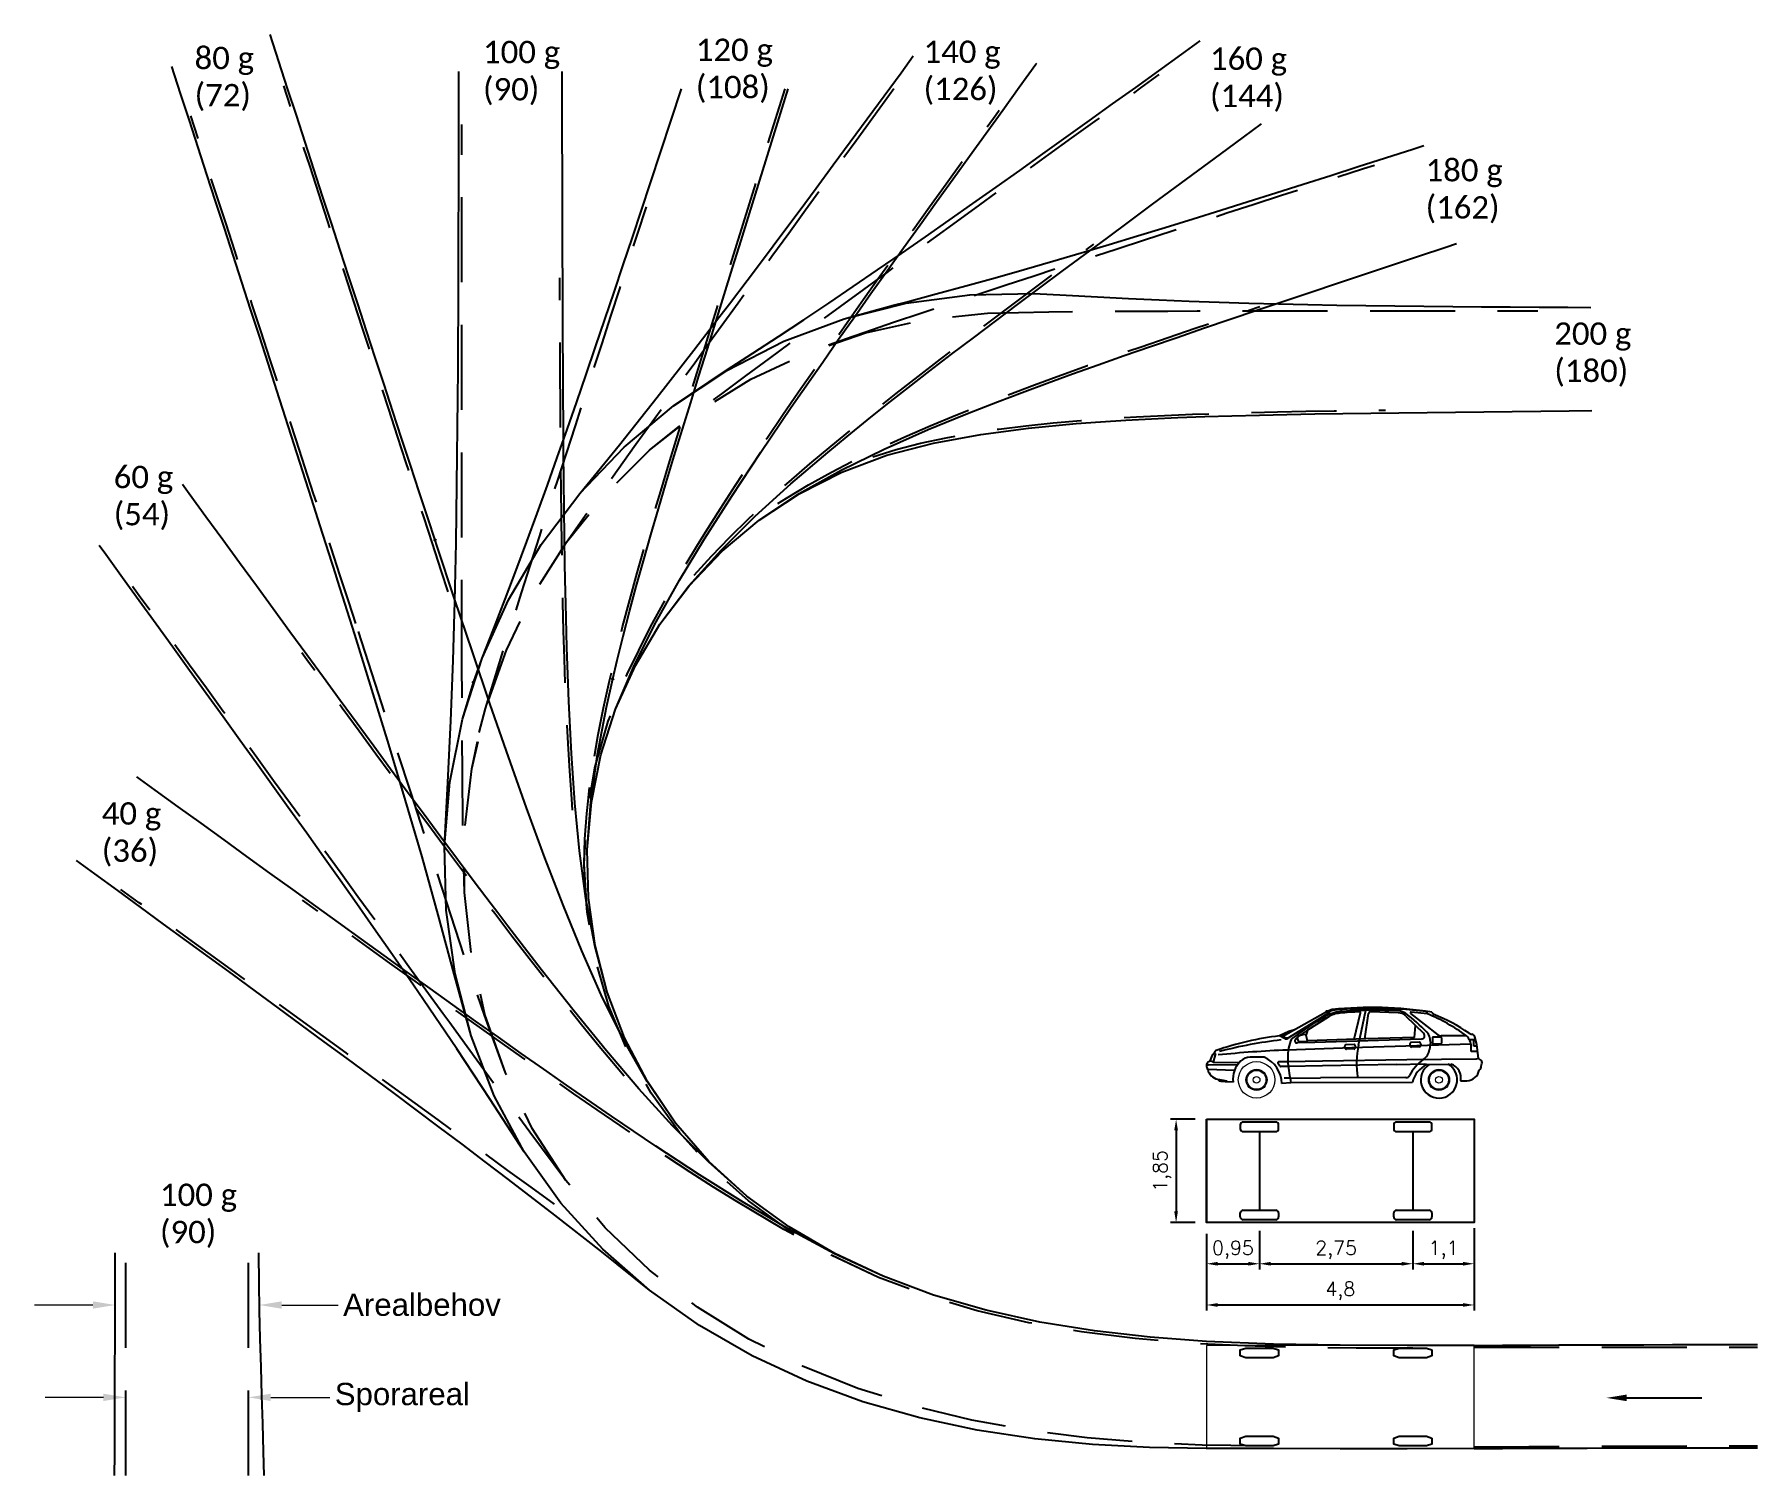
# Model space of a CAD drawing. Header units: millimetres. Extents: x -30.9 to 0, y -0.5 to 25.3.
import ezdxf
from ezdxf import colors
from ezdxf.entities.mleader import LeaderData, LeaderLine
from ezdxf.math import Vec2, Vec3

# ---------------------------------------------------------------- set-up
doc = ezdxf.new("R2010")
doc.units = ezdxf.units.MM
doc.linetypes.add('DASHEDX2', pattern=[1.5, 1, -0.5])
doc.layers.add('Tekst', color=4, linetype='Continuous')
doc.styles.add('BT standard', font='sanss___.ttf')
doc.styles.add('Legend', font='CALIBRI.TTF')
doc.styles.get("Standard").update_dxf_attribs({"font": 'romans'})
doc.dimstyles.new('ISO-25', dxfattribs={"dimtxt": 2.5, "dimasz": 2.5, "dimexe": 1.25, "dimexo": 0.625, "dimtad": 1, "dimtxsty": 'Standard', "dimcen": 2.5, "dimadec": 0, "dimazin": 0, "dimtfac": 1, "dimtmove": 0, "dimatfit": 3, "dimfxl": 1, "dimarcsym": 0})

# ---------------------------------------------------------------- blocks, each defined once
blk = doc.blocks.new('*D316')
at = {"color": 0, "lineweight": -2, "transparency": 16777216}
for p, q in [((-3.924, 0.551), (-3.924, -0.088)), ((-1.174, 0.601), (-1.174, -0.088)), ((-3.724, 0.012), (-1.374, 0.012))]:
    blk.add_line(p, q, dxfattribs=at)
at = {"color": 0, "transparency": 16777216}
for points in [[(-3.724, 0.046), (-3.724, -0.021), (-3.924, 0.012)], [(-1.374, 0.046), (-1.374, -0.021), (-1.174, 0.012)]]:
    blk.add_solid(points, dxfattribs=at)
at = {"layer": 'Defpoints', "color": 0, "transparency": 16777216}
for p in [(-3.924, 0.751), (-1.174, 0.801), (-1.174, 0.012)]:
    blk.add_point(p, dxfattribs=at)
at = {"color": 0, "transparency": 16777216, "insert": (-2.549, 0.261), "char_height": 0.25, "attachment_point": 5}
blk.add_mtext('2,75', dxfattribs=at)
blk = doc.blocks.new('*D312')
at = {"color": 0, "lineweight": -2, "transparency": 16777216}
for p, q in [((-4.874, 0.551), (-4.874, -0.826)), ((-0.074, 0.551), (-0.074, -0.826)), ((-4.674, -0.726), (-0.274, -0.726))]:
    blk.add_line(p, q, dxfattribs=at)
at = {"color": 0, "transparency": 16777216}
for points in [[(-4.674, -0.693), (-4.674, -0.759), (-4.874, -0.726)], [(-0.274, -0.693), (-0.274, -0.759), (-0.074, -0.726)]]:
    blk.add_solid(points, dxfattribs=at)
at = {"layer": 'Defpoints', "color": 0, "transparency": 16777216}
for p in [(-4.874, 0.751), (-0.074, 0.751), (-0.074, -0.726)]:
    blk.add_point(p, dxfattribs=at)
at = {"color": 0, "transparency": 16777216, "insert": (-2.474, -0.477), "char_height": 0.25, "attachment_point": 5}
blk.add_mtext('4,8', dxfattribs=at)
blk = doc.blocks.new('*D313')
at = {"color": 0, "lineweight": -2, "transparency": 16777216}
for p, q in [((-3.924, 0.601), (-3.924, -0.088)), ((-4.874, 0.212), (-4.874, 0.112)), ((-4.674, 0.012), (-4.124, 0.012))]:
    blk.add_line(p, q, dxfattribs=at)
at = {"color": 0, "transparency": 16777216}
for points in [[(-4.674, 0.046), (-4.674, -0.021), (-4.874, 0.012)], [(-4.124, 0.046), (-4.124, -0.021), (-3.924, 0.012)]]:
    blk.add_solid(points, dxfattribs=at)
at = {"layer": 'Defpoints', "color": 0, "transparency": 16777216}
for p in [(-3.924, 0.801), (-4.874, 0.012), (-3.924, 0.012)]:
    blk.add_point(p, dxfattribs=at)
at = {"color": 0, "transparency": 16777216, "insert": (-4.399, 0.261), "char_height": 0.25, "attachment_point": 5}
blk.add_mtext('0,95', dxfattribs=at)
blk = doc.blocks.new('*D314')
at = {"color": 0, "lineweight": -2, "transparency": 16777216}
for p, q in [((-5.074, 2.601), (-5.518, 2.601)), ((-5.418, 2.401), (-5.418, 0.951)), ((-5.074, 0.751), (-5.518, 0.751))]:
    blk.add_line(p, q, dxfattribs=at)
at = {"color": 0, "transparency": 16777216}
for points in [[(-5.452, 2.401), (-5.385, 2.401), (-5.418, 2.601)], [(-5.452, 0.951), (-5.385, 0.951), (-5.418, 0.751)]]:
    blk.add_solid(points, dxfattribs=at)
at = {"layer": 'Defpoints', "color": 0, "transparency": 16777216}
for p in [(-4.874, 2.601), (-5.418, 0.751), (-4.874, 0.751)]:
    blk.add_point(p, dxfattribs=at)
at = {"color": 0, "transparency": 16777216, "insert": (-5.667, 1.676), "char_height": 0.25, "attachment_point": 5, "rotation": 90}
blk.add_mtext('1,85', dxfattribs=at)
blk = doc.blocks.new('*D315')
at = {"color": 0, "lineweight": -2, "transparency": 16777216}
for p, q in [((-0.074, 0.651), (-0.074, -0.088)), ((-1.174, 0.212), (-1.174, 0.112)), ((-0.974, 0.012), (-0.274, 0.012))]:
    blk.add_line(p, q, dxfattribs=at)
at = {"color": 0, "transparency": 16777216}
for points in [[(-0.974, 0.046), (-0.974, -0.021), (-1.174, 0.012)], [(-0.274, 0.046), (-0.274, -0.021), (-0.074, 0.012)]]:
    blk.add_solid(points, dxfattribs=at)
at = {"layer": 'Defpoints', "color": 0, "transparency": 16777216}
for p in [(-0.074, 0.851), (-1.174, 0.012), (-0.074, 0.012)]:
    blk.add_point(p, dxfattribs=at)
at = {"color": 0, "transparency": 16777216, "insert": (-0.624, 0.261), "char_height": 0.25, "attachment_point": 5}
blk.add_mtext('1,1', dxfattribs=at)
blk = doc.blocks.new('*U743')
at = {"color": 1}
blk.add_circle((0, 0), 0.0127, dxfattribs=at)
blk = doc.blocks.new('*U744')
at = {"color": 1}
blk.add_circle((0, 0), 0.0127, dxfattribs=at)
blk = doc.blocks.new('*U745')
at = {"color": 1}
blk.add_circle((0, 0), 0.0127, dxfattribs=at)
blk = doc.blocks.new('*U746')
at = {"color": 1}
blk.add_circle((0, 0), 0.0127, dxfattribs=at)
blk = doc.blocks.new('*U747')
at = {"color": 1}
blk.add_circle((0, 0), 0.0127, dxfattribs=at)
blk = doc.blocks.new('*U748')
at = {"color": 1}
blk.add_circle((0, 0), 0.0127, dxfattribs=at)
blk = doc.blocks.new('*U737')
at = {"color": 1, "linetype": 'Continuous', "lineweight": 0, "ltscale": 1.524}
blk.add_lwpolyline([(0, 0.925), (-4.8, 0.925), (-4.8, -0.925), (0, -0.925), (0, 0.925), (0, 0.925)], close=True, dxfattribs=at)
at = {"color": 2, "linetype": 'Continuous', "ltscale": 1.524, "flags": 128}
for points in [[(-4.043, 0.736148), (-4.043, 0.842852), (-3.94696, 0.875), (-3.45304, 0.875), (-3.357, 0.842852), (-3.357, 0.736148), (-3.45304, 0.704), (-3.94696, 0.704)], [(-4.043, -0.842852), (-4.043, -0.736148), (-3.94696, -0.704), (-3.45304, -0.704), (-3.357, -0.736148), (-3.357, -0.842852), (-3.45304, -0.875), (-3.94696, -0.875)]]:
    blk.add_lwpolyline(points, close=True, dxfattribs=at)
blk = doc.blocks.new('*U736')
at = {"color": 2, "linetype": 'Continuous', "ltscale": 1.524, "flags": 128}
for points in [[(-0.343, 0.736148), (-0.343, 0.842852), (-0.24696, 0.875), (0.24696, 0.875), (0.343, 0.842852), (0.343, 0.736148), (0.24696, 0.704), (-0.24696, 0.704)], [(-0.343, -0.842852), (-0.343, -0.736148), (-0.24696, -0.704), (0.24696, -0.704), (0.343, -0.736148), (0.343, -0.842852), (0.24696, -0.875), (-0.24696, -0.875)]]:
    blk.add_lwpolyline(points, close=True, dxfattribs=at)
at = {"rotation": 180}
blk.add_blockref('*U737', (-0.95, 0), dxfattribs=at)
blk = doc.blocks.new('A$C46A57D08')
at = {"layer": 'Tekst', "char_height": 0.4, "attachment_point": 1, "style": 'Legend'}
for s, insert in [('80 g\\P(72)', (-28.021, 25.069)), ('100 g \\P(90)', (-22.85, 25.175)), ('120 g \\P(108)', (-19.035, 25.215)), ('140 g \\P(126)', (-14.952, 25.18)), ('160 g \\P(144)', (-9.817, 25.056)), ('180 g \\P(162)', (-5.951, 23.058)), ('200 g \\P(180)', (-3.644, 20.129)), ('60 g\\P(54)', (-29.471, 17.56)), ('40 g\\P(36)', (-29.685, 11.53))]:
    blk.add_mtext_dynamic_manual_height_columns(s, width=2.42155, gutter_width=12.5, heights=[0], dxfattribs=dict(at, insert=insert))
blk = doc.blocks.new('bil')
at = {"color": 0}
for p, q in [((-2.741, 4.517), (-3.503, 4.085)), ((-2.698, 4.499), (-3.406, 4.061)), ((-2.69, 4.432), (-3.063, 4.201)), ((-2.731, 4.528), (-2.731, 4.518)), ((-2.698, 4.541), (-2.72, 4.541)), ((-2.622, 4.568), (-2.698, 4.541)), ((-2.672, 4.531), (-2.698, 4.541)), ((-2.611, 4.552), (-2.672, 4.531)), ((-2.223, 4.036), (-2.11, 4.51)), ((-2.149, 3.929), (-2.016, 4.554)), ((-2.037, 4.042), (-1.966, 4.5)), ((-1.436, 4.51), (-1.935, 4.525)), ((-1.3, 4.452), (-0.981, 4.144)), ((-1.215, 4.499), (-0.727, 4.116)), ((-0.913, 4.491), (-1.206, 4.52)), ((-0.913, 4.491), (-0.929, 4.534)), ((-3.399, 4.172), (-3.565, 4.097)), ((-3.462, 4.045), (-3.565, 4.097)), ((-3.473, 4.07), (-3.544, 4.107)), ((-3.296, 4.203), (-3.399, 4.172)), ((-3.278, 4.036), (-3.224, 4.09)), ((-3.063, 4.201), (-3.224, 4.09)), ((-3.127, 4.122), (-3.224, 4.09)), ((-3.082, 4.115), (-3.127, 4.122)), ((-3.086, 4.101), (-3.064, 4.173)), ((-3.064, 4.008), (-3.086, 4.101)), ((-3.065, 4.17), (-3.063, 4.201)), ((-2.017, 4.042), (-3.064, 4.008)), ((-1.022, 4.04), (-2.929, 3.979)), ((-1.147, 4.067), (-2.017, 4.042)), ((-1.147, 4.067), (-1.127, 4.284)), ((-0.824, 4.058), (-0.824, 3.967)), ((-0.666, 4.07), (-0.812, 4.07)), ((-0.215, 4.096), (-0.667, 4.096)), ((-0.654, 3.967), (-0.654, 4.058)), ((-0.047, 4.026), (-0.159, 4.026)), ((-0.08, 3.913), (-0.08, 4.026)), ((-0.026, 3.941), (-0.06, 4.079)), ((-4.807, 3.648), (-4.759, 3.763)), ((-4.759, 3.763), (-4.735, 3.793)), ((-4.711, 3.779), (-4.751, 3.626)), ((-4.735, 3.793), (-4.711, 3.779)), ((-3.84, 3.712), (-4.092, 3.712)), ((-2.266, 3.884), (-3.428, 3.842)), ((-2.929, 3.979), (-3.239, 3.97)), ((-3.2, 3.998), (-3.105, 3.993)), ((-3.105, 3.993), (-3.064, 4.008)), ((-2.226, 3.943), (-2.373, 3.937)), ((-2.229, 3.861), (-2.362, 3.855)), ((-0.132, 3.946), (-2.266, 3.884)), ((-1.057, 3.981), (-1.205, 3.976)), ((-1.062, 3.9), (-1.195, 3.895)), ((-0.859, 3.986), (-0.875, 3.854)), ((-0.812, 3.954), (-0.666, 3.954)), ((-0.129, 3.816), (-0.129, 3.907)), ((-0.011, 3.816), (-0.129, 3.816)), ((-0.023, 3.913), (-0.08, 3.913)), ((0.004, 3.691), (-0.026, 3.941)), ((-4.372, 3.475), (-4.85, 3.492)), ((-4.324, 3.57), (-4.835, 3.577)), ((-4.751, 3.626), (-4.807, 3.648)), ((-4.751, 3.626), (-4.286, 3.62)), ((-3.556, 3.553), (-3.594, 3.609)), ((-3.415, 3.63), (-3.585, 3.628)), ((-3.409, 3.549), (-3.546, 3.548)), ((-2.793, 3.64), (-3.415, 3.63)), ((-2.793, 3.56), (-3.409, 3.549)), ((-1.279, 3.669), (-2.793, 3.64)), ((-1.466, 3.584), (-2.793, 3.56)), ((-1.466, 3.584), (-0.972, 3.593)), ((-0.039, 3.68), (-1.279, 3.669)), ((-0.926, 3.582), (-0.968, 3.592)), ((-0.926, 3.582), (-0.486, 3.59)), ((0.004, 3.691), (-0.039, 3.68)), ((0.04, 3.666), (0.004, 3.691)), ((0.052, 3.554), (0.064, 3.601)), ((-4.642, 3.286), (-4.675, 3.318)), ((-4.675, 3.318), (-4.51, 3.291)), ((-4.612, 3.278), (-4.642, 3.286)), ((-4.536, 3.272), (-4.612, 3.278)), ((-4.397, 3.267), (-4.536, 3.272)), ((-3.362, 3.252), (-3.525, 3.24)), ((-3.373, 3.339), (-3.483, 3.339)), ((-3.373, 3.339), (-2.827, 3.343)), ((-3.373, 3.339), (-3.362, 3.252)), ((-1.181, 3.263), (-3.362, 3.252)), ((-1.298, 3.348), (-2.827, 3.343)), ((-0.317, 3.289), (-0.205, 3.289))]:
    blk.add_line(p, q, dxfattribs=at)
for p, q in [((-4.874, 2.601), (-4.874, 0.751)), ((-4.267, 2.501), (-4.267, 2.43)), ((-3.631, 2.551), (-4.217, 2.551)), ((-3.581, 2.43), (-3.581, 2.501)), ((-1.517, 2.501), (-1.517, 2.43)), ((-0.881, 2.551), (-1.467, 2.551)), ((-0.831, 2.43), (-0.831, 2.501)), ((-0.074, 2.601), (-0.074, 0.751)), ((-4.217, 2.38), (-3.631, 2.38)), ((-3.924, 2.38), (-3.924, 0.972)), ((-1.467, 2.38), (-0.881, 2.38)), ((-1.174, 2.38), (-1.174, 0.972)), ((-4.217, 0.972), (-3.631, 0.972)), ((-1.467, 0.972), (-0.881, 0.972)), ((-4.267, 0.851), (-4.267, 0.922)), ((-3.631, 0.801), (-4.217, 0.801)), ((-3.581, 0.922), (-3.581, 0.851)), ((-1.517, 0.851), (-1.517, 0.922)), ((-0.881, 0.801), (-1.467, 0.801)), ((-0.831, 0.922), (-0.831, 0.851))]:
    blk.add_line(p, q)
blk.add_lwpolyline([(-4.874, 2.601), (-0.074, 2.601), (-0.074, 0.751), (-4.874, 0.751)], close=True)
at = {"color": 0, "lineweight": 0}
for centre, radius in [((-3.976, 3.308), 0.327), ((-3.976, 3.308), 0.19), ((-3.976, 3.308), 0.169), ((-0.705, 3.308), 0.19), ((-0.705, 3.308), 0.169), ((-3.975, 3.308), 0.06), ((-0.705, 3.308), 0.06)]:
    blk.add_circle(centre, radius, dxfattribs=at)
at = {"color": 0}
for centre, radius, start, end in [((0.112, -0.48), 5.693, 119.9824, 127.4323), ((-2.731, 4.481), 0.0378, 28.6453, 105.409), ((-2.385, 3.779), 0.758, 93.2949, 117.3205), ((-2.719, 4.528), 0.0121, 92.2888, 179.9606), ((-2.69, 4.518), 0.0212, 246.3842, 35.8847), ((-2.443, 4.048), 0.457, 95.2105, 122.7236), ((-2.618, 4.557), 0.0121, 95.7406, 109.4886), ((-1.919, -2.404), 7.009, 81.1065, 95.7406), ((-2.607, 4.541), 0.0121, 96.1048, 109.4886), ((-1.97, -1.415), 6.002, 89.5773, 96.1048), ((-2.079, 0.798), 3.727, 90.6709, 96.2513), ((-1.87, -3.244), 7.799, 86.7481, 94.1064), ((-2.122, 4.513), 0.0121, 346.6843, 90.6709), ((-1.936, 4.495), 0.0303, 88.5007, 171.7936), ((-1.933, -4.962), 9.549, 83.9653, 89.9565), ((-1.439, 4.315), 0.195, 44.6367, 89.188), ((-1.436, 4.313), 0.23, 52.8183, 88.0934), ((-3.187, 1.995), 3.134, 43.8221, 52.9189), ((-1.207, 4.508), 0.0121, 84.3561, 231.9291), ((-2.116, 1.552), 3.176, 53.2271, 67.7426), ((-0.756, 4.562), 0.0898, 207.9198, 244.7886), ((-2.094, 1.274), 3.46, 56.1101, 67.9352), ((-2.87, -1.493), 5.633, 97.0913, 108.9469), ((-2.527, -4.335), 8.42, 96.8663, 104.5368), ((-3.4, 4.352), 0.291, 255.5541, 268.8272), ((-3.444, 4.088), 0.0468, 246.9431, 324.2197), ((-2.682, 3.731), 0.735, 155.0138, 182.5569), ((-3.249, 4.008), 0.0396, 135.9628, 284.1807), ((-3.195, 4.048), 0.0505, 125.1147, 263.7481), ((-1.023, 4.1), 0.0605, 271.6424, 45.9944), ((-1.09, 4.002), 0.232, 355.8533, 44.7295), ((-0.812, 4.058), 0.0121, 90, 180), ((-0.667, 4.193), 0.0968, 231.9291, 270), ((-0.666, 4.058), 0.0121, 0, 90), ((-0.383, 3.905), 0.254, 0.4871, 48.5195), ((-0.093, 4.243), 0.121, 233.5941, 258.0678), ((-0.122, 4.061), 0.0643, 15.8486, 86.4255), ((-4.671, 3.774), 0.0673, 114.3775, 163.207), ((-2.585, -16.851), 20.71, 92.3321, 95.7662), ((-4.086, 3.448), 0.264, 91.3292, 130.3504), ((-4.04, 3.236), 0.516, 0.4732, 67.1926), ((-2.355, 3.898), 0.0433, 115.0934, 259.6065), ((-2.243, 3.902), 0.0439, 288.4776, 68.0969), ((-0.795, 3.616), 1.389, 166.946, 191.2243), ((-1.187, 3.937), 0.0433, 115.0934, 259.6065), ((-1.068, 3.941), 0.0413, 278.9138, 74.4085), ((-1.159, 3.902), 0.289, 306.7794, 350.3206), ((-0.812, 3.967), 0.0121, 180, 270), ((-0.666, 3.967), 0.0121, 270, 0), ((-4.759, 3.563), 0.116, 153.2072, 217.8202), ((-4.827, 3.726), 0.149, 252.0847, 266.933), ((-4.735, 3.463), 0.198, 111.4741, 130.0126), ((-4.616, 3.553), 0.243, 194.6386, 255.8347), ((-3.946, 3.318), 0.454, 133.2774, 186.4446), ((-3.584, 3.616), 0.0121, 90.8611, 214.3341), ((-3.546, 3.56), 0.0121, 214.3341, 270.5793), ((-1.856, 3.704), 1.56, 180.2202, 193.5166), ((-0.51, 3.007), 0.817, 125.6392, 152.1832), ((-0.713, 3.151), 0.481, 116.2571, 166.4875), ((-0.705, 3.308), 0.327, 122.8221, 59.2106), ((-0.972, 3.581), 0.0121, 71.2026, 90.9927), ((-0.577, 3.341), 0.266, 348.8944, 69.9142), ((-0.222, 3.532), 0.244, 274.1482, 348.5422), ((-0.034, 3.554), 0.0862, 305.9053, 0.3544), ((0.006, 3.616), 0.0605, 345.3994, 55.8037), ((-1.292, 3.411), 0.0634, 264.6557, 339.6092)]:
    blk.add_arc(centre, radius, start, end, dxfattribs=at)
for centre, start, end in [((-4.217, 2.501), 90, 180), ((-3.631, 2.501), 0, 90), ((-1.467, 2.501), 90, 180), ((-0.881, 2.501), 0, 90), ((-4.217, 2.43), 180, 270), ((-3.631, 2.43), 270, 360), ((-1.467, 2.43), 180, 270), ((-0.881, 2.43), 270, 360), ((-4.217, 0.922), 90, 180), ((-3.631, 0.922), 0, 90), ((-1.467, 0.922), 90, 180), ((-0.881, 0.922), 0, 90), ((-4.217, 0.851), 180, 270), ((-3.631, 0.851), 270, 0), ((-1.467, 0.851), 180, 270), ((-0.881, 0.851), 270, 0)]:
    blk.add_arc(centre, 0.05, start, end)
dim = blk.add_linear_dim(base=(-5.418, 0.751), p1=(-4.874, 2.601), p2=(-4.874, 0.751), angle=270, dimstyle='ISO-25', override={"dimtxt": 0.25, "dimasz": 0.2, "dimexe": 0.1, "dimexo": 0.2, "dimgap": 0.1})
dim.commit()
dim.dimension.update_dxf_attribs({"geometry": '*D314', "text_midpoint": (-5.667, 1.676)})
dim = blk.add_linear_dim(base=(-3.924, 0.012), p1=(-4.874, 0.012), p2=(-3.924, 0.801), dimstyle='ISO-25', override={"dimtxt": 0.25, "dimasz": 0.2, "dimexe": 0.1, "dimexo": 0.2, "dimgap": 0.1})
dim.commit()
dim.dimension.update_dxf_attribs({"geometry": '*D313', "text_midpoint": (-4.399, 0.012), "dimtype": 160})
for base, p1, p2, picture, middle in [((-0.074, -0.726), (-4.874, 0.751), (-0.074, 0.751), '*D312', (-2.474, -0.477)), ((-1.174, 0.012), (-3.924, 0.751), (-1.174, 0.801), '*D316', (-2.549, 0.261)), ((-0.074, 0.012), (-1.174, 0.012), (-0.074, 0.851), '*D315', (-0.624, 0.261))]:
    dim = blk.add_linear_dim(base=base, p1=p1, p2=p2, dimstyle='ISO-25', override={"dimtxt": 0.25, "dimasz": 0.2, "dimexe": 0.1, "dimexo": 0.2, "dimgap": 0.1})
    dim.commit()
    dim.dimension.update_dxf_attribs({"geometry": picture, "text_midpoint": middle})
blk = doc.blocks.new('signatur')
at = {"color": 1, "linetype": 'Continuous', "ltscale": 1.524, "flags": 128}
for points in [[(875.573, 75.73), (875.575, 76.108), (875.577, 76.618), (875.579, 77.128), (875.58, 77.638), (875.582, 78.147), (875.583, 78.657), (875.584, 79.166), (875.585, 79.675), (875.585, 79.721)], [(878.256, 75.73), (878.244, 76.155), (878.23, 76.66), (878.215, 77.166), (878.2, 77.672), (878.186, 78.178), (878.171, 78.684), (878.164, 79.191), (878.162, 79.698), (878.162, 79.721)]]:
    blk.add_lwpolyline(points, dxfattribs=at)
at = {"color": 2, "linetype": 'DASHEDX2', "ltscale": 1.524, "flags": 128}
for points in [[(875.773, 75.73), (875.773, 75.732), (875.773, 76.241), (875.773, 76.751), (875.773, 77.26), (875.773, 77.766), (875.773, 78.275), (875.773, 78.784), (875.773, 79.293), (875.773, 79.721)], [(877.974, 75.73), (877.974, 75.732), (877.974, 76.241), (877.974, 76.751), (877.974, 77.26), (877.974, 77.766), (877.974, 78.275), (877.974, 78.784), (877.974, 79.293), (877.974, 79.721)]]:
    blk.add_lwpolyline(points, dxfattribs=at)
at = {"layer": 'Tekst', "insert": (876.387, 80.96), "char_height": 0.4, "attachment_point": 1, "style": 'Legend'}
blk.add_mtext_dynamic_manual_height_columns('100 g \\P(90)', width=2.42155, gutter_width=12.5, heights=[0], dxfattribs=at)
ml = blk.add_multileader_mtext('Standard')
ml.set_content('', color=256)
ml.set_leader_properties(lineweight=9)
ml.build(insert=Vec2(0, 0))
ml.multileader.update_dxf_attribs({"text_right_attachment_type": 6, "dogleg_length": 0.1, "arrow_head_size": 0.4})
ctx = ml.context
ctx.base_point, ctx.char_height, ctx.arrow_head_size, ctx.landing_gap_size, ctx.plane_origin = Vec3(874.047, 79.085), 0.6, 0.4, 0.09, Vec3(875.584, 78.785)
ctx.right_attachment, ctx.text_align_type = 6, 2
notes = []
notes.append((ctx, [(0, (1, 1, 0), (874.327, 78.785), (-1, 0), 0.1, [(0, [(875.584, 78.785)], 0, [])])]))
ctx.mtext.insert, ctx.mtext.alignment, ctx.mtext.flow_direction = Vec3(874.137, 79.385), 3, 5
ml = blk.add_multileader_mtext('Standard')
ml.set_content('Arealbehov', color=256, style='BT standard')
ml.set_leader_properties(lineweight=9)
ml.build(insert=Vec2(0, 0))
ml.multileader.update_dxf_attribs({"text_right_attachment_type": 6, "dogleg_length": 0.1, "arrow_head_size": 0.4})
ctx = ml.context
ctx.base_point, ctx.char_height, ctx.arrow_head_size, ctx.landing_gap_size, ctx.plane_origin = Vec3(879.581, 78.784), 0.4, 0.4, 0.09, Vec3(878.124, 78.784)
ctx.right_attachment = 6
notes.append((ctx, [(0, (1, 1, 0), (879.526, 78.784), (1, 0), 0.0548, [(0, [(878.169, 78.785)], 0, [])])]))
ctx.mtext.insert, ctx.mtext.flow_direction = Vec3(879.671, 78.991), 5
ml = blk.add_multileader_mtext('Standard')
ml.set_content('', color=256)
ml.set_leader_properties(lineweight=9)
ml.build(insert=Vec2(0, 0))
ml.multileader.update_dxf_attribs({"text_right_attachment_type": 6, "dogleg_length": 0.1, "arrow_head_size": 0.4})
ctx = ml.context
ctx.base_point, ctx.char_height, ctx.arrow_head_size, ctx.landing_gap_size, ctx.plane_origin = Vec3(874.237, 77.43), 0.6, 0.4, 0.09, Vec3(875.773, 77.13)
ctx.right_attachment, ctx.text_align_type = 6, 2
notes.append((ctx, [(0, (1, 1, 0), (874.517, 77.13), (-1, 0), 0.1, [(0, [(875.773, 77.13)], 0, [])])]))
ctx.mtext.insert, ctx.mtext.alignment, ctx.mtext.flow_direction = Vec3(874.327, 77.73), 3, 5
ml = blk.add_multileader_mtext('Standard')
ml.set_content('Sporareal', color=256, style='BT standard')
ml.set_leader_properties(lineweight=9)
ml.build(insert=Vec2(0, 0))
ml.multileader.update_dxf_attribs({"text_right_attachment_type": 6, "dogleg_length": 0.1, "arrow_head_size": 0.4})
ctx = ml.context
ctx.base_point, ctx.char_height, ctx.arrow_head_size, ctx.landing_gap_size, ctx.plane_origin = Vec3(879.431, 77.13), 0.4, 0.4, 0.09, Vec3(877.929, 77.13)
ctx.right_attachment = 6
notes.append((ctx, [(0, (1, 1, 0), (879.331, 77.13), (1, 0), 0.1, [(0, [(877.974, 77.13)], 0, [])])]))
ctx.mtext.insert, ctx.mtext.flow_direction = Vec3(879.521, 77.39), 5
for ctx, leaders in notes:
    for number, flags, end, landing, length, lines in leaders:
        leader = LeaderData()
        leader.index, (leader.has_last_leader_line, leader.has_dogleg_vector, leader.attachment_direction) = number, flags
        leader.last_leader_point, leader.dogleg_vector, leader.dogleg_length = Vec3(end), Vec3(landing), length
        for number, points, colour, breaks in lines:
            line = LeaderLine()
            line.index, line.vertices, line.color, line.breaks = number, Vec3.list(points), colors.encode_raw_color(colour), breaks
            leader.lines.append(line)
        ctx.leaders.append(leader)
blk = doc.blocks.new('A$C73330906')
at = {"color": 1, "linetype": 'Continuous', "ltscale": 1.524, "flags": 128}
for points in [[(-23.709, 16.228), (-23.835, 16.611), (-23.994, 17.091), (-24.152, 17.572), (-24.309, 18.053), (-24.467, 18.534), (-24.625, 19.016), (-24.782, 19.498), (-24.939, 19.98), (-25.097, 20.462), (-25.254, 20.944), (-25.411, 21.427), (-25.568, 21.91), (-25.726, 22.392), (-25.883, 22.875), (-26.04, 23.358), (-26.197, 23.841), (-26.355, 24.324), (-26.512, 24.807), (-26.669, 25.29)], [(-18.014, 19.578), (-17.553, 19.879), (-17.099, 20.178), (-16.653, 20.476), (-16.212, 20.773), (-15.777, 21.07), (-15.345, 21.367), (-14.917, 21.664), (-14.492, 21.961), (-14.069, 22.258), (-13.648, 22.555), (-13.228, 22.853), (-12.811, 23.15), (-12.394, 23.448), (-11.978, 23.746), (-11.563, 24.044), (-11.149, 24.342), (-10.735, 24.64), (-10.322, 24.939), (-9.991, 25.177)], [(-25.488, 15.61), (-25.612, 16), (-25.768, 16.486), (-25.923, 16.972), (-26.079, 17.458), (-26.235, 17.943), (-26.391, 18.428), (-26.547, 18.912), (-26.704, 19.397), (-26.86, 19.881), (-27.017, 20.365), (-27.174, 20.849), (-27.33, 21.333), (-27.487, 21.816), (-27.644, 22.3), (-27.801, 22.783), (-27.958, 23.267), (-28.114, 23.75), (-28.271, 24.233), (-28.428, 24.717)], [(-18.62, 20.215), (-18.429, 20.464), (-18.114, 20.88), (-17.802, 21.295), (-17.492, 21.71), (-17.183, 22.124), (-16.876, 22.538), (-16.57, 22.952), (-16.265, 23.365), (-15.961, 23.778), (-15.658, 24.192), (-15.355, 24.605), (-15.136, 24.904)], [(-16.93, 19.175), (-16.76, 19.419), (-16.474, 19.827), (-16.185, 20.236), (-15.895, 20.645), (-15.603, 21.056), (-15.31, 21.466), (-15.015, 21.877), (-14.72, 22.288), (-14.424, 22.7), (-14.127, 23.111), (-13.83, 23.523), (-13.533, 23.935), (-13.235, 24.347), (-12.937, 24.76), (-12.924, 24.777)], [(-23.36, 14.919), (-23.354, 15.13), (-23.342, 15.655), (-23.332, 16.178), (-23.324, 16.699), (-23.317, 17.219), (-23.311, 17.737), (-23.306, 18.254), (-23.301, 18.77), (-23.298, 19.285), (-23.295, 19.8), (-23.292, 20.315), (-23.29, 20.828), (-23.289, 21.342), (-23.287, 21.855), (-23.286, 22.368), (-23.285, 22.881), (-23.284, 23.394), (-23.284, 23.906), (-23.283, 24.419), (-23.283, 24.624)], [(-21.367, 15.09), (-21.372, 15.288), (-21.381, 15.786), (-21.389, 16.287), (-21.396, 16.789), (-21.402, 17.293), (-21.406, 17.798), (-21.41, 18.305), (-21.414, 18.813), (-21.416, 19.321), (-21.419, 19.83), (-21.421, 20.339), (-21.422, 20.849), (-21.424, 21.359), (-21.425, 21.869), (-21.426, 22.38), (-21.428, 22.891), (-21.429, 23.402), (-21.431, 23.913), (-21.432, 24.424), (-21.433, 24.629)], [(-23.023, 13.679), (-22.868, 14.112), (-22.659, 14.647), (-22.455, 15.172), (-22.258, 15.69), (-22.066, 16.202), (-21.879, 16.708), (-21.697, 17.211), (-21.518, 17.711), (-21.343, 18.208), (-21.17, 18.704), (-21, 19.198), (-20.831, 19.69), (-20.665, 20.182), (-20.499, 20.673), (-20.335, 21.163), (-20.172, 21.653), (-20.01, 22.142), (-19.848, 22.631), (-19.293, 24.314)], [(-20.524, 13.742), (-20.444, 14.078), (-20.338, 14.506), (-20.223, 14.947), (-20.102, 15.398), (-19.974, 15.856), (-19.842, 16.321), (-19.705, 16.79), (-19.565, 17.262), (-19.421, 17.738), (-19.275, 18.215), (-19.127, 18.695), (-18.978, 19.175), (-18.828, 19.657), (-18.677, 20.141), (-18.526, 20.625), (-18.375, 21.11), (-18.224, 21.596), (-18.072, 22.082), (-17.377, 24.314)], [(-16.323, 18.086), (-15.964, 18.377), (-15.596, 18.67), (-15.22, 18.965), (-14.838, 19.261), (-14.451, 19.558), (-14.059, 19.856), (-13.665, 20.154), (-13.267, 20.453), (-12.867, 20.751), (-12.465, 21.05), (-12.062, 21.349), (-11.657, 21.647), (-11.252, 21.947), (-10.846, 22.246), (-10.44, 22.546), (-10.033, 22.847), (-9.626, 23.147), (-9.218, 23.448), (-8.892, 23.689)], [(-15.49, 20.437), (-15.27, 20.495), (-14.727, 20.639), (-14.194, 20.784), (-13.668, 20.93), (-13.15, 21.078), (-12.636, 21.226), (-12.127, 21.376), (-11.622, 21.527), (-11.119, 21.679), (-10.619, 21.832), (-10.121, 21.986), (-9.625, 22.141), (-9.13, 22.296), (-8.637, 22.452), (-8.144, 22.608), (-7.652, 22.764), (-7.161, 22.921), (-6.671, 23.078), (-6.18, 23.236), (-5.984, 23.299)], [(-14.223, 18.474), (-14.055, 18.54), (-13.627, 18.707), (-13.187, 18.874), (-12.738, 19.041), (-12.282, 19.207), (-11.819, 19.372), (-11.353, 19.536), (-10.882, 19.699), (-10.408, 19.862), (-9.932, 20.024), (-9.454, 20.186), (-8.974, 20.347), (-8.493, 20.508), (-8.011, 20.67), (-7.528, 20.831), (-7.044, 20.993), (-6.56, 21.155), (-6.076, 21.317), (-5.591, 21.479), (-5.397, 21.544)], [(-5.08, -0.052), (-6.28, -0.055), (-7.481, -0.057), (-8.68, -0.052), (-9.88, -0.052), (-9.88, -0.052), (-10.9, -0.035), (-11.926, 0.021), (-12.957, 0.123), (-13.989, 0.279), (-15.019, 0.498), (-16.04, 0.788), (-17.046, 1.156), (-18.026, 1.608), (-18.971, 2.151), (-19.868, 2.788), (-20.701, 3.521), (-21.454, 4.349), (-22.111, 5.268), (-22.652, 6.272), (-23.064, 7.344), (-23.351, 8.457), (-23.512, 9.596), (-23.543, 10.745), (-23.446, 11.89), (-23.219, 13.018), (-22.868, 14.112), (-22.395, 15.161), (-21.808, 16.149), (-21.113, 17.065), (-20.32, 17.897), (-19.438, 18.635), (-18.479, 19.269), (-17.454, 19.791), (-16.377, 20.194), (-15.262, 20.474), (-14.122, 20.626), (-12.973, 20.65)], [(-5.08, -0.052), (-6.28, -0.055), (-7.481, -0.057), (-8.68, -0.052), (-9.88, -0.052), (-9.88, -0.052), (-10.9, -0.035), (-11.926, 0.021), (-12.957, 0.123), (-13.989, 0.279), (-15.019, 0.498), (-16.04, 0.788), (-17.046, 1.156), (-18.026, 1.608), (-18.971, 2.151), (-19.868, 2.788), (-20.701, 3.521), (-21.454, 4.349), (-22.111, 5.268), (-22.652, 6.272), (-23.064, 7.344), (-23.351, 8.457), (-23.512, 9.596), (-23.543, 10.745), (-23.446, 11.89), (-23.219, 13.018), (-22.868, 14.112), (-22.395, 15.161), (-21.808, 16.149), (-21.113, 17.065), (-20.32, 17.897), (-19.438, 18.635), (-18.479, 19.269), (-17.454, 19.791), (-16.377, 20.194), (-15.49, 20.437)], [(-12.973, 20.65), (-12.398, 20.618), (-11.832, 20.586), (-11.276, 20.557), (-10.728, 20.532), (-10.187, 20.51), (-9.651, 20.491), (-9.119, 20.475), (-8.59, 20.461), (-8.065, 20.449), (-7.542, 20.439), (-7.02, 20.431), (-6.501, 20.424), (-5.982, 20.418), (-5.465, 20.413), (-4.948, 20.409), (-4.432, 20.406), (-3.917, 20.403), (-3.402, 20.4), (-2.991, 20.399)], [(-5.08, -0.052), (-6.28, -0.055), (-7.481, -0.057), (-8.68, -0.052), (-9.88, -0.052), (-9.88, -0.052), (-10.9, -0.035), (-11.926, 0.021), (-12.957, 0.123), (-13.989, 0.279), (-15.019, 0.498), (-16.04, 0.788), (-17.046, 1.156), (-18.026, 1.608), (-18.971, 2.151), (-19.868, 2.788), (-20.701, 3.521), (-21.454, 4.349), (-22.111, 5.268), (-22.652, 6.272), (-23.064, 7.344), (-23.351, 8.457), (-23.512, 9.596), (-23.543, 10.745), (-23.446, 11.89), (-23.219, 13.018), (-22.868, 14.112), (-22.395, 15.161), (-21.808, 16.149), (-21.114, 17.066), (-20.404, 17.938), (-19.725, 18.789), (-19.069, 19.63), (-18.62, 20.215)], [(-5.08, -0.052), (-6.28, -0.055), (-7.481, -0.057), (-8.68, -0.052), (-9.88, -0.052), (-9.88, -0.052), (-10.9, -0.035), (-11.926, 0.021), (-12.957, 0.123), (-13.989, 0.279), (-15.019, 0.498), (-16.04, 0.788), (-17.046, 1.156), (-18.026, 1.608), (-18.971, 2.151), (-19.868, 2.788), (-20.701, 3.521), (-21.454, 4.349), (-22.111, 5.268), (-22.652, 6.272), (-23.064, 7.344), (-23.351, 8.457), (-23.512, 9.596), (-23.543, 10.745), (-23.446, 11.89), (-23.219, 13.018), (-22.868, 14.112), (-22.395, 15.161), (-21.808, 16.149), (-21.113, 17.065), (-20.32, 17.897), (-19.438, 18.635), (-18.486, 19.274), (-18.014, 19.578)], [(-5.08, 1.798), (-6.28, 1.798), (-7.48, 1.801), (-8.68, 1.82), (-9.879, 1.869), (-9.879, 1.869), (-9.879, 1.869), (-10.888, 1.943), (-11.886, 2.056), (-12.869, 2.215), (-13.832, 2.427), (-14.771, 2.699), (-15.678, 3.036), (-16.545, 3.443), (-17.362, 3.921), (-18.118, 4.472), (-18.8, 5.094), (-19.398, 5.782), (-19.903, 6.525), (-20.313, 7.311), (-20.625, 8.127), (-20.84, 8.962), (-20.959, 9.816), (-20.982, 10.677), (-20.908, 11.535), (-20.737, 12.379), (-20.474, 13.199), (-20.136, 13.992), (-19.747, 14.761), (-19.325, 15.513), (-18.878, 16.253), (-18.392, 17.016), (-17.87, 17.804), (-17.323, 18.608), (-16.93, 19.175)], [(-12.213, 18.316), (-11.778, 18.348), (-11.327, 18.377), (-10.864, 18.402), (-10.391, 18.423), (-9.91, 18.441), (-9.423, 18.457), (-8.931, 18.47), (-8.436, 18.481), (-7.937, 18.49), (-7.436, 18.498), (-6.933, 18.505), (-6.428, 18.511), (-5.922, 18.516), (-5.415, 18.522), (-4.907, 18.527), (-4.398, 18.533), (-3.888, 18.539), (-3.378, 18.544), (-2.97, 18.549)], [(-5.08, 1.798), (-6.28, 1.798), (-7.48, 1.801), (-8.68, 1.82), (-9.879, 1.869), (-9.879, 1.869), (-9.879, 1.869), (-10.888, 1.943), (-11.886, 2.056), (-12.869, 2.215), (-13.832, 2.427), (-14.771, 2.699), (-15.678, 3.036), (-16.545, 3.443), (-17.362, 3.921), (-18.118, 4.472), (-18.8, 5.094), (-19.398, 5.782), (-19.903, 6.525), (-20.313, 7.311), (-20.625, 8.127), (-20.84, 8.962), (-20.959, 9.816), (-20.982, 10.677), (-20.908, 11.535), (-20.737, 12.379), (-20.473, 13.199), (-20.119, 13.984), (-19.678, 14.724), (-19.157, 15.409), (-18.562, 16.032), (-17.901, 16.584), (-17.185, 17.062), (-16.432, 17.482), (-15.657, 17.86), (-14.868, 18.208), (-14.223, 18.474)], [(-5.08, 1.798), (-6.28, 1.798), (-7.48, 1.801), (-8.68, 1.82), (-9.879, 1.869), (-9.879, 1.869), (-9.879, 1.869), (-10.888, 1.943), (-11.886, 2.056), (-12.869, 2.215), (-13.832, 2.427), (-14.771, 2.699), (-15.678, 3.036), (-16.545, 3.443), (-17.362, 3.921), (-18.118, 4.472), (-18.8, 5.094), (-19.398, 5.782), (-19.903, 6.525), (-20.313, 7.311), (-20.625, 8.127), (-20.84, 8.962), (-20.959, 9.816), (-20.982, 10.677), (-20.908, 11.535), (-20.737, 12.379), (-20.473, 13.199), (-20.119, 13.984), (-19.678, 14.724), (-19.157, 15.409), (-18.562, 16.032), (-17.901, 16.584), (-17.182, 17.058), (-16.415, 17.448), (-15.608, 17.749), (-14.774, 17.966), (-13.927, 18.122), (-13.072, 18.234), (-12.213, 18.316)], [(-5.08, 1.798), (-6.28, 1.798), (-7.48, 1.801), (-8.68, 1.82), (-9.879, 1.869), (-9.879, 1.869), (-9.879, 1.869), (-10.888, 1.943), (-11.886, 2.056), (-12.869, 2.215), (-13.832, 2.427), (-14.771, 2.699), (-15.678, 3.036), (-16.545, 3.443), (-17.362, 3.921), (-18.118, 4.472), (-18.8, 5.094), (-19.398, 5.782), (-19.903, 6.525), (-20.313, 7.311), (-20.625, 8.127), (-20.84, 8.962), (-20.959, 9.816), (-20.982, 10.677), (-20.908, 11.535), (-20.737, 12.379), (-20.473, 13.199), (-20.119, 13.984), (-19.678, 14.724), (-19.159, 15.411), (-18.582, 16.051), (-17.968, 16.656), (-17.329, 17.236), (-16.67, 17.799), (-16.323, 18.086)], [(-22.586, 9.548), (-22.706, 9.706), (-23.006, 10.104), (-23.306, 10.504), (-23.606, 10.907), (-23.907, 11.312), (-24.208, 11.718), (-24.508, 12.125), (-24.809, 12.534), (-25.109, 12.943), (-25.41, 13.353), (-25.711, 13.764), (-26.011, 14.175), (-26.312, 14.587), (-26.613, 14.999), (-26.914, 15.411), (-27.215, 15.823), (-27.516, 16.235), (-27.817, 16.647), (-28.119, 17.06), (-28.239, 17.225)], [(-24.096, 8.252), (-24.216, 8.425), (-24.515, 8.855), (-24.814, 9.283), (-25.113, 9.708), (-25.412, 10.132), (-25.711, 10.554), (-26.011, 10.974), (-26.311, 11.393), (-26.611, 11.812), (-26.911, 12.229), (-27.211, 12.646), (-27.511, 13.062), (-27.811, 13.478), (-28.111, 13.894), (-28.411, 14.309), (-28.712, 14.724), (-29.012, 15.139), (-29.312, 15.553), (-29.613, 15.968), (-29.733, 16.133)], [(-5.08, 1.798), (-6.28, 1.798), (-7.48, 1.801), (-8.68, 1.82), (-9.879, 1.869), (-9.879, 1.869), (-9.879, 1.869), (-10.888, 1.943), (-11.886, 2.056), (-12.869, 2.215), (-13.832, 2.427), (-14.771, 2.699), (-15.678, 3.036), (-16.545, 3.443), (-17.362, 3.921), (-18.118, 4.472), (-18.8, 5.094), (-19.398, 5.782), (-19.906, 6.524), (-20.343, 7.296), (-20.729, 8.08), (-21.079, 8.87), (-21.41, 9.677), (-21.741, 10.534), (-22.07, 11.428), (-22.396, 12.346), (-22.72, 13.28), (-23.041, 14.225), (-23.36, 15.176), (-23.677, 16.132), (-23.709, 16.228)], [(-5.08, -0.052), (-6.28, -0.055), (-7.481, -0.057), (-8.68, -0.052), (-9.88, -0.052), (-9.88, -0.052), (-10.9, -0.035), (-11.926, 0.021), (-12.957, 0.123), (-13.989, 0.279), (-15.019, 0.498), (-16.04, 0.788), (-17.046, 1.156), (-18.026, 1.608), (-18.971, 2.151), (-19.868, 2.788), (-20.701, 3.521), (-21.454, 4.349), (-22.111, 5.268), (-22.652, 6.272), (-23.064, 7.344), (-23.367, 8.447), (-23.654, 9.515), (-23.944, 10.551), (-24.239, 11.565), (-24.539, 12.564), (-24.842, 13.553), (-25.149, 14.535), (-25.458, 15.512), (-25.488, 15.61)], [(-5.08, -0.052), (-6.28, -0.055), (-7.481, -0.057), (-8.68, -0.052), (-9.88, -0.052), (-9.88, -0.052), (-10.9, -0.035), (-11.926, 0.021), (-12.957, 0.123), (-13.989, 0.279), (-15.019, 0.498), (-16.04, 0.788), (-17.046, 1.156), (-18.026, 1.608), (-18.971, 2.151), (-19.868, 2.788), (-20.701, 3.521), (-21.454, 4.349), (-22.111, 5.268), (-22.652, 6.272), (-23.064, 7.344), (-23.351, 8.457), (-23.512, 9.596), (-23.543, 10.745), (-23.482, 11.886), (-23.427, 12.992), (-23.385, 14.07), (-23.36, 14.919)], [(-5.08, 1.798), (-6.28, 1.798), (-7.48, 1.801), (-8.68, 1.82), (-9.879, 1.869), (-9.879, 1.869), (-9.879, 1.869), (-10.888, 1.943), (-11.886, 2.056), (-12.869, 2.215), (-13.832, 2.427), (-14.771, 2.699), (-15.678, 3.036), (-16.545, 3.443), (-17.362, 3.921), (-18.118, 4.472), (-18.8, 5.094), (-19.398, 5.782), (-19.903, 6.525), (-20.313, 7.311), (-20.625, 8.127), (-20.846, 8.961), (-21.005, 9.808), (-21.12, 10.663), (-21.203, 11.522), (-21.265, 12.404), (-21.312, 13.338), (-21.347, 14.303), (-21.367, 15.09)], [(-5.08, -0.052), (-6.28, -0.055), (-7.481, -0.057), (-8.68, -0.052), (-9.88, -0.052), (-9.88, -0.052), (-10.9, -0.035), (-11.926, 0.021), (-12.957, 0.123), (-13.989, 0.279), (-15.019, 0.498), (-16.04, 0.788), (-17.046, 1.156), (-18.026, 1.608), (-18.971, 2.151), (-19.868, 2.788), (-20.701, 3.521), (-21.454, 4.349), (-22.111, 5.268), (-22.652, 6.272), (-23.064, 7.344), (-23.351, 8.457), (-23.512, 9.596), (-23.543, 10.745), (-23.446, 11.89), (-23.219, 13.018), (-23.023, 13.679)], [(-5.08, 1.798), (-6.28, 1.798), (-7.48, 1.801), (-8.68, 1.82), (-9.879, 1.869), (-9.879, 1.869), (-9.879, 1.869), (-10.888, 1.943), (-11.886, 2.056), (-12.869, 2.215), (-13.832, 2.427), (-14.771, 2.699), (-15.678, 3.036), (-16.545, 3.443), (-17.362, 3.921), (-18.118, 4.472), (-18.8, 5.094), (-19.398, 5.782), (-19.903, 6.525), (-20.313, 7.311), (-20.625, 8.127), (-20.84, 8.962), (-20.959, 9.816), (-20.982, 10.677), (-20.92, 11.536), (-20.798, 12.39), (-20.636, 13.237), (-20.524, 13.742)], [(-21.354, 6.462), (-21.76, 6.745), (-22.167, 7.031), (-22.574, 7.32), (-22.982, 7.61), (-23.391, 7.901), (-23.8, 8.194), (-24.21, 8.487), (-24.62, 8.782), (-25.03, 9.077), (-25.44, 9.373), (-25.85, 9.669), (-26.261, 9.965), (-26.671, 10.262), (-27.082, 10.559), (-27.493, 10.856), (-27.905, 11.153), (-28.316, 11.45), (-28.727, 11.748), (-29.056, 11.985)], [(-22.394, 4.773), (-22.809, 5.088), (-23.222, 5.401), (-23.636, 5.711), (-24.049, 6.02), (-24.461, 6.327), (-24.873, 6.632), (-25.285, 6.937), (-25.697, 7.24), (-26.109, 7.543), (-26.521, 7.845), (-26.932, 8.146), (-27.343, 8.447), (-27.755, 8.748), (-28.166, 9.048), (-28.577, 9.348), (-28.989, 9.648), (-29.4, 9.947), (-29.811, 10.247), (-30.14, 10.486)], [(-5.08, 1.798), (-6.28, 1.798), (-7.48, 1.801), (-8.68, 1.82), (-9.879, 1.869), (-9.879, 1.869), (-9.879, 1.869), (-10.888, 1.943), (-11.886, 2.056), (-12.869, 2.215), (-13.832, 2.427), (-14.771, 2.699), (-15.678, 3.036), (-16.545, 3.443), (-17.362, 3.921), (-18.118, 4.472), (-18.81, 5.084), (-19.452, 5.731), (-20.058, 6.398), (-20.634, 7.074), (-21.216, 7.786), (-21.808, 8.536), (-22.406, 9.312), (-22.586, 9.548)], [(-5.08, -0.052), (-6.28, -0.055), (-7.481, -0.057), (-8.68, -0.052), (-9.88, -0.052), (-9.88, -0.052), (-10.9, -0.035), (-11.926, 0.021), (-12.957, 0.123), (-13.989, 0.279), (-15.019, 0.498), (-16.04, 0.788), (-17.046, 1.156), (-18.026, 1.608), (-18.971, 2.151), (-19.868, 2.788), (-20.701, 3.521), (-21.454, 4.349), (-22.111, 5.268), (-22.719, 6.206), (-23.319, 7.11), (-23.917, 7.991), (-24.096, 8.252)], [(-5.08, 1.798), (-6.28, 1.798), (-7.48, 1.801), (-8.68, 1.82), (-9.879, 1.869), (-9.879, 1.869), (-9.879, 1.869), (-10.888, 1.943), (-11.886, 2.056), (-12.869, 2.215), (-13.832, 2.427), (-14.771, 2.699), (-15.678, 3.036), (-16.547, 3.439), (-17.381, 3.887), (-18.187, 4.363), (-18.971, 4.855), (-19.751, 5.367), (-20.548, 5.905), (-21.354, 6.462)], [(-5.08, -0.052), (-6.28, -0.055), (-7.481, -0.057), (-8.68, -0.052), (-9.88, -0.052), (-9.88, -0.052), (-10.9, -0.035), (-11.926, 0.021), (-12.957, 0.123), (-13.989, 0.279), (-15.019, 0.498), (-16.04, 0.788), (-17.046, 1.156), (-18.026, 1.608), (-18.971, 2.151), (-19.868, 2.788), (-20.721, 3.472), (-21.561, 4.132), (-22.394, 4.773)], [(-5.08, 1.798), (-4.574, 1.801), (-4.068, 1.803), (-3.561, 1.806), (-3.053, 1.807), (-2.545, 1.809), (-2.036, 1.81), (-1.527, 1.811), (-1.018, 1.812), (-0.509, 1.813), (-0.002, 1.813)], [(-5.08, -0.052), (-4.574, -0.049), (-4.068, -0.047), (-3.561, -0.044), (-3.053, -0.043), (-2.545, -0.041), (-2.036, -0.04), (-1.527, -0.039), (-1.018, -0.038), (-0.509, -0.037), (0, -0.037)]]:
    blk.add_lwpolyline(points, dxfattribs=at)
at = {"color": 2, "linetype": 'DASHEDX2', "ltscale": 1.524, "flags": 128}
for points in [[(-19.066, 19.389), (-18.883, 19.642), (-18.579, 20.062), (-18.276, 20.48), (-17.973, 20.897), (-17.67, 21.314), (-17.368, 21.73), (-17.067, 22.145), (-16.765, 22.56), (-16.464, 22.974), (-16.163, 23.389), (-15.863, 23.802), (-15.562, 24.216), (-15.262, 24.63), (-15.065, 24.9)], [(-18.569, 18.851), (-18.139, 19.17), (-17.712, 19.485), (-17.288, 19.797), (-16.865, 20.107), (-16.444, 20.414), (-16.025, 20.72), (-15.607, 21.025), (-15.19, 21.328), (-14.774, 21.631), (-14.359, 21.933), (-13.944, 22.234), (-13.53, 22.535), (-13.117, 22.835), (-12.704, 23.136), (-12.291, 23.435), (-11.878, 23.735), (-11.466, 24.035), (-11.054, 24.334), (-10.725, 24.573)], [(-23.475, 15.3), (-23.6, 15.685), (-23.757, 16.166), (-23.913, 16.647), (-24.07, 17.129), (-24.226, 17.611), (-24.383, 18.094), (-24.54, 18.576), (-24.696, 19.059), (-24.853, 19.541), (-25.01, 20.024), (-25.167, 20.507), (-25.324, 20.99), (-25.481, 21.473), (-25.638, 21.955), (-25.795, 22.438), (-25.952, 22.922), (-26.109, 23.405), (-26.266, 23.888), (-26.423, 24.371)], [(-21.027, 10.082), (-21.035, 10.428), (-21.024, 10.871), (-20.991, 11.327), (-20.939, 11.793), (-20.869, 12.265), (-20.786, 12.742), (-20.69, 13.222), (-20.584, 13.704), (-20.469, 14.188), (-20.347, 14.672), (-20.219, 15.158), (-20.086, 15.644), (-19.949, 16.13), (-19.808, 16.617), (-19.664, 17.104), (-19.518, 17.591), (-19.37, 18.078), (-19.22, 18.565), (-17.435, 24.314)], [(-25.131, 14.732), (-25.257, 15.121), (-25.415, 15.606), (-25.572, 16.09), (-25.73, 16.575), (-25.887, 17.059), (-26.044, 17.543), (-26.201, 18.027), (-26.359, 18.511), (-26.516, 18.995), (-26.673, 19.479), (-26.83, 19.962), (-26.987, 20.446), (-27.144, 20.929), (-27.301, 21.413), (-27.458, 21.896), (-27.616, 22.379), (-27.773, 22.863), (-27.93, 23.346), (-28.087, 23.829)], [(-19.019, 16.119), (-18.862, 16.373), (-18.595, 16.794), (-18.322, 17.214), (-18.045, 17.633), (-17.764, 18.051), (-17.48, 18.468), (-17.193, 18.885), (-16.904, 19.3), (-16.613, 19.716), (-16.321, 20.131), (-16.027, 20.545), (-15.733, 20.96), (-15.437, 21.374), (-15.141, 21.787), (-14.844, 22.201), (-14.547, 22.614), (-14.25, 23.028), (-13.952, 23.441), (-13.653, 23.854), (-13.594, 23.936)], [(-23.227, 13.991), (-23.228, 14.201), (-23.228, 14.722), (-23.229, 15.242), (-23.229, 15.76), (-23.23, 16.278), (-23.23, 16.794), (-23.23, 17.31), (-23.23, 17.825), (-23.23, 18.34), (-23.23, 18.854), (-23.23, 19.367), (-23.23, 19.881), (-23.23, 20.394), (-23.23, 20.907), (-23.23, 21.42), (-23.23, 21.932), (-23.23, 22.445), (-23.23, 22.957), (-23.23, 23.469), (-23.23, 23.674)], [(-16.212, 19.886), (-16.005, 19.957), (-15.491, 20.132), (-14.98, 20.303), (-14.473, 20.471), (-13.97, 20.637), (-13.468, 20.802), (-12.969, 20.965), (-12.472, 21.128), (-11.976, 21.289), (-11.481, 21.45), (-10.988, 21.611), (-10.495, 21.771), (-10.004, 21.931), (-9.513, 22.091), (-9.022, 22.25), (-8.532, 22.409), (-8.042, 22.569), (-7.553, 22.728), (-7.064, 22.887), (-6.868, 22.95)], [(-22.918, 12.782), (-22.803, 13.211), (-22.643, 13.738), (-22.483, 14.257), (-22.322, 14.771), (-22.16, 15.281), (-21.999, 15.786), (-21.837, 16.288), (-21.676, 16.788), (-21.516, 17.286), (-21.355, 17.781), (-21.195, 18.276), (-21.035, 18.769), (-20.875, 19.261), (-20.716, 19.752), (-20.557, 20.242), (-20.398, 20.732), (-20.239, 21.222), (-20.08, 21.711), (-19.921, 22.2)], [(-19.063, 15.599), (-18.753, 15.943), (-18.425, 16.283), (-18.082, 16.617), (-17.727, 16.947), (-17.363, 17.273), (-16.99, 17.595), (-16.611, 17.914), (-16.226, 18.23), (-15.837, 18.543), (-15.444, 18.853), (-15.048, 19.162), (-14.649, 19.469), (-14.249, 19.775), (-13.846, 20.08), (-13.442, 20.384), (-13.037, 20.687), (-12.631, 20.989), (-12.225, 21.29), (-11.899, 21.531)], [(-21.243, 11.391), (-21.259, 11.589), (-21.295, 12.086), (-21.326, 12.586), (-21.352, 13.088), (-21.373, 13.592), (-21.391, 14.098), (-21.406, 14.604), (-21.418, 15.112), (-21.428, 15.62), (-21.437, 16.129), (-21.444, 16.638), (-21.45, 17.148), (-21.455, 17.659), (-21.459, 18.169), (-21.463, 18.68), (-21.466, 19.191), (-21.468, 19.702), (-21.47, 20.213), (-21.472, 20.724), (-21.472, 20.929)], [(-17.562, 16.882), (-17.41, 16.981), (-17.015, 17.22), (-16.603, 17.449), (-16.175, 17.668), (-15.737, 17.878), (-15.289, 18.081), (-14.834, 18.277), (-14.373, 18.467), (-13.907, 18.653), (-13.437, 18.834), (-12.964, 19.011), (-12.488, 19.185), (-12.01, 19.357), (-11.531, 19.527), (-11.05, 19.694), (-10.567, 19.86), (-10.084, 20.025), (-9.6, 20.189), (-9.116, 20.352), (-8.922, 20.417)], [(-8.93, -0.002), (-9.954, 0.011), (-10.983, 0.056), (-12.017, 0.139), (-13.052, 0.269), (-14.086, 0.456), (-15.114, 0.705), (-16.128, 1.027), (-17.121, 1.426), (-18.084, 1.91), (-19.003, 2.483), (-19.867, 3.148), (-20.66, 3.905), (-21.366, 4.751), (-21.967, 5.682), (-22.45, 6.682), (-22.816, 7.73), (-23.061, 8.813), (-23.183, 9.916), (-23.181, 11.027), (-23.053, 12.13), (-22.803, 13.211), (-22.432, 14.258), (-21.946, 15.256), (-21.351, 16.194), (-20.654, 17.058), (-19.864, 17.839), (-18.992, 18.526), (-18.047, 19.11), (-17.043, 19.584), (-15.993, 19.943), (-14.908, 20.181), (-13.803, 20.295)], [(-13.803, 20.295), (-13.251, 20.31), (-12.706, 20.318), (-12.166, 20.324), (-11.63, 20.329), (-11.098, 20.332), (-10.57, 20.334), (-10.044, 20.335), (-9.52, 20.336), (-8.998, 20.337), (-8.478, 20.337), (-7.959, 20.337), (-7.441, 20.338), (-6.925, 20.338), (-6.408, 20.338), (-5.893, 20.338), (-5.378, 20.338), (-4.863, 20.338), (-4.349, 20.338), (-3.938, 20.338)], [(-8.93, -0.002), (-9.954, 0.011), (-10.983, 0.056), (-12.017, 0.139), (-13.052, 0.269), (-14.086, 0.456), (-15.114, 0.705), (-16.128, 1.027), (-17.121, 1.426), (-18.084, 1.91), (-19.003, 2.483), (-19.867, 3.148), (-20.66, 3.905), (-21.366, 4.751), (-21.967, 5.682), (-22.45, 6.682), (-22.816, 7.73), (-23.061, 8.813), (-23.183, 9.916), (-23.181, 11.027), (-23.053, 12.13), (-22.803, 13.211), (-22.432, 14.258), (-21.946, 15.256), (-21.351, 16.194), (-20.654, 17.058), (-19.864, 17.839), (-18.992, 18.526), (-18.047, 19.11), (-17.043, 19.584), (-16.212, 19.886)], [(-8.93, -0.002), (-9.954, 0.011), (-10.983, 0.056), (-12.017, 0.139), (-13.052, 0.269), (-14.086, 0.456), (-15.114, 0.705), (-16.128, 1.027), (-17.121, 1.426), (-18.084, 1.91), (-19.003, 2.483), (-19.867, 3.148), (-20.66, 3.905), (-21.366, 4.751), (-21.967, 5.682), (-22.45, 6.682), (-22.816, 7.73), (-23.061, 8.813), (-23.183, 9.916), (-23.181, 11.027), (-23.053, 12.13), (-22.803, 13.211), (-22.432, 14.258), (-21.946, 15.256), (-21.352, 16.193), (-20.729, 17.079), (-20.109, 17.945), (-19.494, 18.798), (-19.066, 19.389)], [(-8.93, -0.002), (-9.954, 0.011), (-10.983, 0.056), (-12.017, 0.139), (-13.052, 0.269), (-14.086, 0.456), (-15.114, 0.705), (-16.128, 1.027), (-17.121, 1.426), (-18.084, 1.91), (-19.003, 2.483), (-19.867, 3.148), (-20.66, 3.905), (-21.366, 4.751), (-21.967, 5.682), (-22.45, 6.682), (-22.816, 7.73), (-23.061, 8.813), (-23.183, 9.916), (-23.181, 11.027), (-23.053, 12.13), (-22.803, 13.211), (-22.432, 14.258), (-21.946, 15.256), (-21.351, 16.194), (-20.654, 17.058), (-19.864, 17.839), (-19.001, 18.527), (-18.569, 18.851)], [(-15.861, 17.719), (-15.443, 17.851), (-15.004, 17.965), (-14.549, 18.064), (-14.082, 18.148), (-13.605, 18.219), (-13.12, 18.279), (-12.63, 18.33), (-12.135, 18.372), (-11.637, 18.408), (-11.137, 18.438), (-10.634, 18.463), (-10.129, 18.483), (-9.623, 18.501), (-9.115, 18.515), (-8.607, 18.528), (-8.098, 18.538), (-7.589, 18.546), (-7.079, 18.553), (-6.671, 18.558)], [(-6.18, 1.748), (-7.193, 1.749), (-8.197, 1.76), (-9.194, 1.787), (-10.181, 1.837), (-11.157, 1.919), (-12.12, 2.038), (-13.066, 2.203), (-13.992, 2.417), (-14.892, 2.687), (-15.76, 3.016), (-16.588, 3.409), (-17.368, 3.865), (-18.092, 4.387), (-18.749, 4.971), (-19.33, 5.615), (-19.835, 6.32), (-20.258, 7.077), (-20.593, 7.877), (-20.836, 8.709), (-20.984, 9.563), (-21.035, 10.428), (-20.989, 11.294), (-20.845, 12.149), (-20.606, 12.983), (-20.267, 13.825), (-19.849, 14.677), (-19.375, 15.527), (-19.019, 16.119)], [(-23.447, 7.575), (-23.57, 7.744), (-23.877, 8.164), (-24.182, 8.584), (-24.486, 9.002), (-24.79, 9.42), (-25.093, 9.837), (-25.396, 10.254), (-25.698, 10.67), (-26, 11.086), (-26.302, 11.501), (-26.604, 11.916), (-26.905, 12.331), (-27.207, 12.745), (-27.508, 13.16), (-27.809, 13.574), (-28.11, 13.988), (-28.411, 14.403), (-28.711, 14.817), (-29.012, 15.231), (-29.132, 15.396)], [(-8.93, -0.002), (-9.954, 0.011), (-10.983, 0.056), (-12.017, 0.139), (-13.052, 0.269), (-14.086, 0.456), (-15.114, 0.705), (-16.128, 1.027), (-17.121, 1.426), (-18.084, 1.91), (-19.003, 2.483), (-19.867, 3.148), (-20.66, 3.905), (-21.366, 4.751), (-21.967, 5.682), (-22.45, 6.682), (-22.826, 7.715), (-23.169, 8.731), (-23.501, 9.733), (-23.826, 10.725), (-24.147, 11.709), (-24.466, 12.688), (-24.783, 13.663), (-25.099, 14.635), (-25.131, 14.732)], [(-20.318, 6.622), (-20.447, 6.773), (-20.768, 7.156), (-21.085, 7.544), (-21.4, 7.936), (-21.712, 8.332), (-22.023, 8.731), (-22.332, 9.132), (-22.639, 9.536), (-22.946, 9.941), (-23.251, 10.348), (-23.556, 10.756), (-23.86, 11.164), (-24.163, 11.574), (-24.466, 11.984), (-24.769, 12.395), (-25.071, 12.807), (-25.373, 13.218), (-25.675, 13.63), (-25.976, 14.043), (-26.097, 14.208)], [(-8.93, -0.002), (-9.954, 0.011), (-10.983, 0.056), (-12.017, 0.139), (-13.052, 0.269), (-14.086, 0.456), (-15.114, 0.705), (-16.128, 1.027), (-17.121, 1.426), (-18.084, 1.91), (-19.003, 2.483), (-19.867, 3.148), (-20.66, 3.905), (-21.366, 4.751), (-21.967, 5.682), (-22.45, 6.682), (-22.816, 7.73), (-23.061, 8.813), (-23.183, 9.916), (-23.209, 11.015), (-23.22, 12.091), (-23.225, 13.151), (-23.227, 13.991)], [(-8.93, -0.002), (-9.954, 0.011), (-10.983, 0.056), (-12.017, 0.139), (-13.052, 0.269), (-14.086, 0.456), (-15.114, 0.705), (-16.128, 1.027), (-17.121, 1.426), (-18.084, 1.91), (-19.003, 2.483), (-19.867, 3.148), (-20.66, 3.905), (-21.366, 4.751), (-21.967, 5.682), (-22.45, 6.682), (-22.816, 7.73), (-23.061, 8.813), (-23.183, 9.916), (-23.181, 11.027), (-23.053, 12.13), (-22.918, 12.782)], [(-6.18, 1.748), (-7.193, 1.749), (-8.197, 1.76), (-9.194, 1.787), (-10.181, 1.837), (-11.157, 1.919), (-12.12, 2.038), (-13.066, 2.203), (-13.992, 2.417), (-14.892, 2.687), (-15.76, 3.016), (-16.588, 3.409), (-17.368, 3.865), (-18.092, 4.387), (-18.749, 4.971), (-19.33, 5.615), (-19.835, 6.32), (-20.258, 7.077), (-20.593, 7.877), (-20.836, 8.709), (-20.984, 9.563), (-21.035, 10.428), (-20.991, 11.328), (-20.939, 11.794)], [(-21.569, 4.326), (-21.988, 4.63), (-22.405, 4.932), (-22.821, 5.235), (-23.237, 5.536), (-23.652, 5.837), (-24.066, 6.138), (-24.479, 6.438), (-24.893, 6.739), (-25.305, 7.038), (-25.718, 7.338), (-26.13, 7.638), (-26.542, 7.937), (-26.954, 8.236), (-27.366, 8.535), (-27.777, 8.834), (-28.189, 9.133), (-28.6, 9.432), (-29.012, 9.731), (-29.341, 9.97)], [(-6.18, 1.748), (-7.193, 1.749), (-8.197, 1.76), (-9.194, 1.787), (-10.181, 1.837), (-11.157, 1.919), (-12.12, 2.038), (-13.066, 2.203), (-13.992, 2.417), (-14.892, 2.687), (-15.76, 3.016), (-16.588, 3.409), (-17.368, 3.865), (-18.092, 4.387), (-18.749, 4.971), (-19.33, 5.615), (-19.835, 6.32), (-20.258, 7.077), (-20.593, 7.877), (-20.836, 8.709), (-20.984, 9.563), (-21.027, 10.082)], [(-18.299, 4.373), (-18.719, 4.635), (-19.138, 4.904), (-19.556, 5.177), (-19.973, 5.455), (-20.389, 5.736), (-20.805, 6.021), (-21.219, 6.307), (-21.633, 6.596), (-22.047, 6.886), (-22.46, 7.178), (-22.873, 7.471), (-23.286, 7.764), (-23.698, 8.059), (-24.11, 8.354), (-24.522, 8.65), (-24.934, 8.946), (-25.346, 9.243), (-25.757, 9.54), (-26.087, 9.778)], [(-8.93, -0.002), (-9.954, 0.011), (-10.983, 0.056), (-12.017, 0.139), (-13.052, 0.269), (-14.086, 0.456), (-15.114, 0.705), (-16.128, 1.027), (-17.121, 1.426), (-18.084, 1.91), (-19.003, 2.483), (-19.867, 3.148), (-20.66, 3.905), (-21.366, 4.751), (-22.011, 5.617), (-22.642, 6.473), (-23.262, 7.322), (-23.447, 7.575)], [(-6.18, 1.748), (-7.193, 1.749), (-8.197, 1.76), (-9.194, 1.787), (-10.181, 1.837), (-11.157, 1.919), (-12.12, 2.038), (-13.066, 2.203), (-13.992, 2.417), (-14.892, 2.687), (-15.76, 3.016), (-16.607, 3.413), (-17.455, 3.872), (-18.299, 4.373)], [(-5.08, 1.766), (-4.61, 1.766), (-4.098, 1.766), (-3.585, 1.766), (-3.073, 1.766), (-2.562, 1.766), (-2.052, 1.766), (-1.541, 1.766), (-1.03, 1.766), (-0.519, 1.766), (-0.008, 1.766), (-0.002, 1.766)], [(-5.08, -0.019), (-4.61, -0.019), (-4.098, -0.017), (-3.585, -0.015), (-3.074, -0.013), (-2.562, -0.01), (-2.052, -0.008), (-1.541, -0.006), (-1.03, -0.004), (-0.519, -0.002), (-0.008, 0), (0, 0)]]:
    blk.add_lwpolyline(points, dxfattribs=at)
for name, p in [('*U743', (-23.709, 16.228)), ('*U744', (-23.709, 16.228)), ('*U745', (-23.023, 13.679)), ('*U747', (-23.023, 13.679)), ('*U746', (-20.524, 13.742)), ('*U748', (-20.524, 13.742)), ('bil', (-5.006, 3.248)), ('signatur', (-905.029, -76.264)), ('*U736', (-8.93, 0.873))]:
    blk.add_blockref(name, p)
ml = blk.add_multileader_mtext('Standard')
ml.set_content('', color=256)
ml.set_leader_properties()
ml.build(insert=Vec2(0, 0))
ml.multileader.update_dxf_attribs({"text_right_attachment_type": 6, "dogleg_length": 0.36, "arrow_head_size": 0.36})
ctx = ml.context
ctx.base_point, ctx.char_height, ctx.arrow_head_size, ctx.landing_gap_size, ctx.plane_origin = Vec3(-0.997, 0.857), 0.36, 0.36, 0.18, Vec3(-2.707, 0.857)
ctx.right_attachment = 6
notes = []
notes.append((ctx, [(0, (1, 1, 0), (-1.717, 0.857), (1, 0), 0.72, [(0, [(-2.707, 0.857)], 0, [])])]))
ctx.mtext.insert, ctx.mtext.flow_direction = Vec3(-0.817, 1.037), 5
for ctx, leaders in notes:
    for number, flags, end, landing, length, lines in leaders:
        leader = LeaderData()
        leader.index, (leader.has_last_leader_line, leader.has_dogleg_vector, leader.attachment_direction) = number, flags
        leader.last_leader_point, leader.dogleg_vector, leader.dogleg_length = Vec3(end), Vec3(landing), length
        for number, points, colour, breaks in lines:
            line = LeaderLine()
            line.index, line.vertices, line.color, line.breaks = number, Vec3.list(points), colors.encode_raw_color(colour), breaks
            leader.lines.append(line)
        ctx.leaders.append(leader)

msp = doc.modelspace()

# ---------------------------------------------------------------- block references
for name in ['A$C73330906', 'A$C46A57D08']:
    msp.add_blockref(name, (0, 0))

doc.saveas('drawing.dxf')
